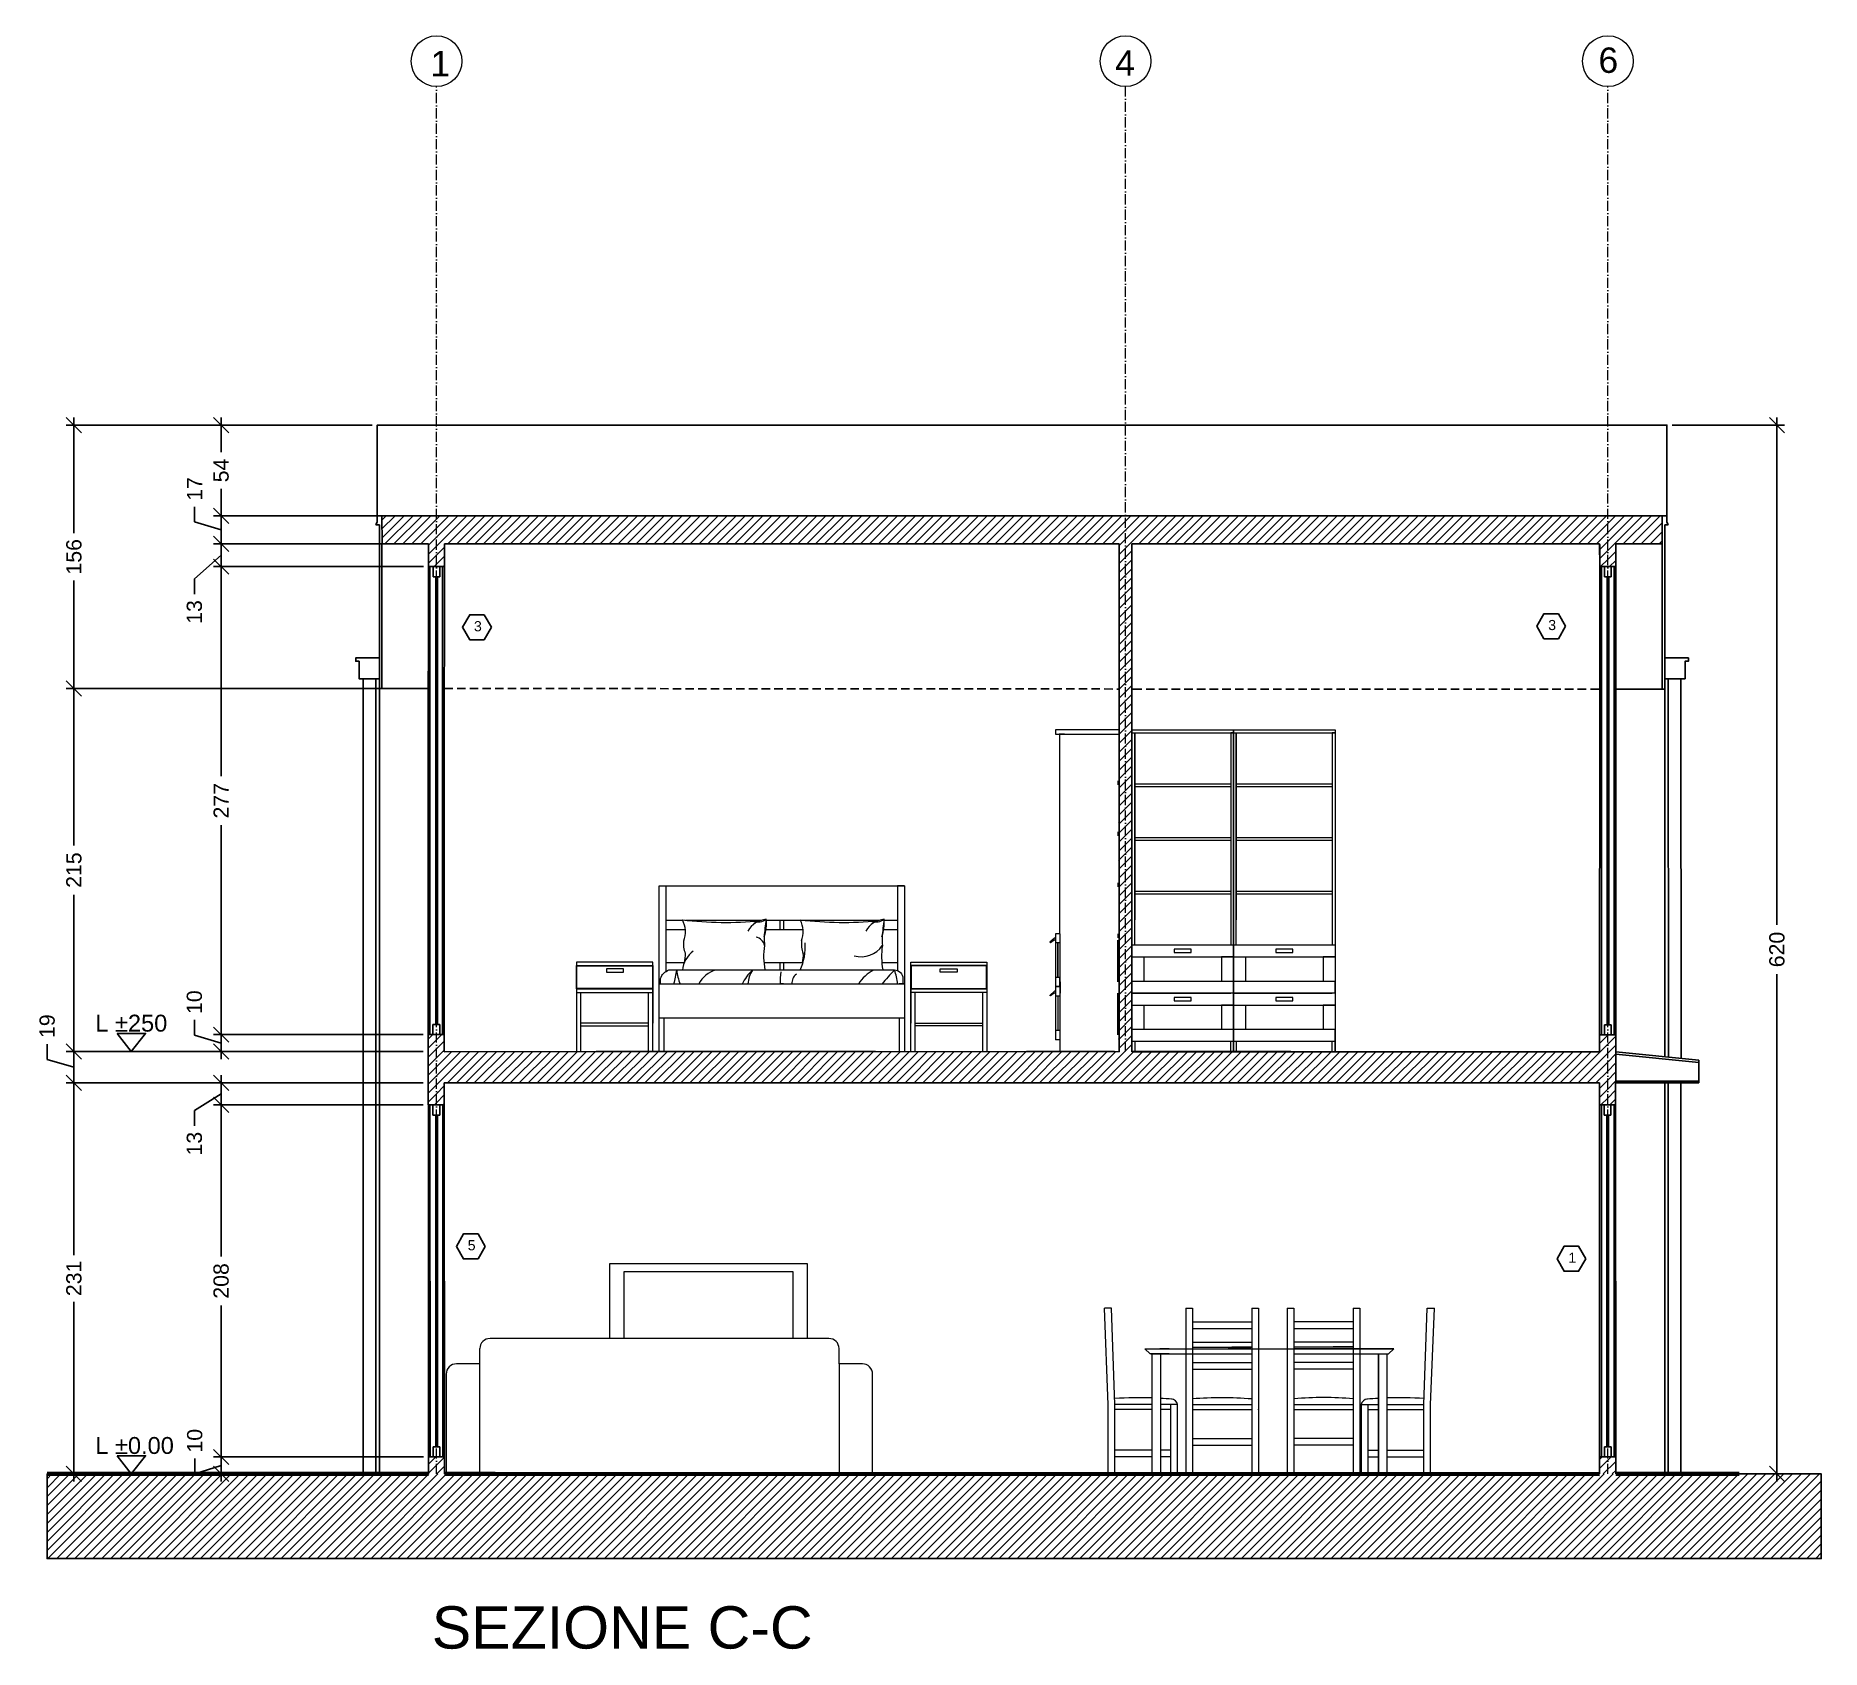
# Model space of a CAD drawing. Header units: millimetres. Extents: x 2830 to 9066, y 9741 to 14619.
# Drawn here: x 7494 to 8549, y 11668 to 12621 of the extents above; entities that cross this region are included whole.
import ezdxf

# ---------------------------------------------------------------- set-up
doc = ezdxf.new("R2010")
doc.units = ezdxf.units.MM
doc.header["$MEASUREMENT"] = 0
doc.linetypes.add('ACAD_ISO10W100', pattern=[18, 12, -3, 0, -3])
doc.linetypes.add('HIDDEN', pattern=[0.375, 0.25, -0.125])
doc.layers.get('DEFPOINTS').update_dxf_attribs({"color": 210})
doc.layers.add('ARREDI', color=8, linetype='Continuous', lineweight=18)
doc.layers.add('CAMPITURE', color=7, linetype='Continuous', lineweight=25)
for name, color, linetype in [('INFISSI', 4, 'Continuous'), ('NUMERAZIONE', 30, 'Continuous'), ('quote nuove', 2, 'Continuous'), ('STRUTTURA', 1, 'Continuous')]:
    doc.layers.add(name, color=color, linetype=linetype)
doc.layers.get('0').off()
doc.styles.add('ARIAL', font='Arial.ttf')
doc.styles.get("Standard").update_dxf_attribs({"font": 'Arial.ttf'})
doc.dimstyles.new('TICK_36', dxfattribs={"dimtxt": 3.6, "dimasz": 3.6, "dimexe": 1.8, "dimexo": 1.2, "dimgap": 1.8, "dimtad": 0, "dimdec": 0, "dimzin": 0, "dimdsep": 46, "dimtxsty": 'ARIAL', "dimblk": 'OBLIQUE', "dimcen": 1.8, "dimdle": 1.8, "dimclrd": 256, "dimclrt": 256, "dimadec": 0, "dimazin": 0, "dimtfac": 1, "dimtdec": 0, "dimtmove": 1, "dimatfit": 3, "dimldrblk": 'OPEN90', "dimfxl": 1, "dimtfill": 1, "dimtolj": 1, "dimtzin": 0, "dimarcsym": 0})
pattern_1 = [(45, (3825.081, 10179.761), (-2.6516504, 2.6516504), [])]

msp = doc.modelspace()

# ---------------------------------------------------------------- texts
at = {"layer": 'NUMERAZIONE'}
for s, p in [('L ±250', (7529.1, 12032.7)), ('L ±0.00', (7529.1, 11783.2))]:
    msp.add_text(s, height=9.99, dxfattribs=at).set_placement(p)
at = {"layer": 'NUMERAZIONE', "ltscale": 0.1, "char_height": 6, "attachment_point": 1}
for s, insert in [('3', (7752.9, 12275.2)), ('3', (8387.8, 12275.9)), ('5', (7749.2, 11909.5)), ('1', (8399.7, 11902.1))]:
    msp.add_mtext_dynamic_manual_height_columns(s, width=0.582, gutter_width=12.5, heights=[0], dxfattribs=dict(at, insert=insert))
at = {"layer": 'quote nuove', "color": 253, "lineweight": 0, "char_height": 15, "attachment_point": 1}
for s, insert in [('1', (7727.2, 12612.1)), ('4', (8131.9, 12612.5)), ('6', (8417.5, 12614.1))]:
    msp.add_mtext_dynamic_manual_height_columns(s, width=15.192, gutter_width=12.5, heights=[0], dxfattribs=dict(at, insert=insert))
at = {"layer": 'STRUTTURA', "ltscale": 0.1, "insert": (7728, 11693.2), "char_height": 25, "attachment_point": 1}
msp.add_mtext_dynamic_manual_height_columns('SEZIONE C-C', width=233.908, gutter_width=12.5, heights=[0], dxfattribs=at)

# ---------------------------------------------------------------- blocks, each defined once
blk = doc.blocks.new('armadio')
at = {"layer": 'ARREDI'}
for p, q in [((4984.6, 1033.7), (5044.6, 1033.7)), ((4984.6, 843.7), (4984.6, 1033.7)), ((4984.6, 1032.1), (5044.6, 1032.1)), ((4986.2, 906.7), (4986.2, 1032.1)), ((4986.2, 1032.1), (4986.2, 921.6)), ((4986.2, 1032.1), (4986.2, 1001.9)), ((5044.6, 1032.1), (5043, 1032.1)), ((5043, 1032.1), (5043, 906.7)), ((5044.6, 1033.7), (5044.6, 843.7)), ((4986.2, 1001.9), (5043, 1001.9)), ((4986.2, 1001.9), (4986.2, 1000.3)), ((4986.2, 1000.3), (5043, 1000.3)), ((4986.2, 970.2), (5043, 970.2)), ((4986.2, 968.6), (5043, 968.6)), ((4986.2, 938.4), (5043, 938.4)), ((4986.2, 936.8), (5043, 936.8)), ((4984.6, 878.2), (4984.6, 906.7)), ((4984.6, 906.7), (5044.6, 906.7)), ((4984.6, 906.7), (4984.6, 899.7)), ((4984.6, 899.7), (5044.6, 899.7)), ((4984.6, 899.7), (4991.6, 899.7)), ((4991.6, 899.7), (4991.6, 885.2)), ((5009.6, 904.2), (5009.6, 902.2)), ((5019.6, 904.2), (5009.6, 904.2)), ((5009.6, 902.2), (5019.6, 902.2)), ((5019.6, 902.2), (5019.6, 904.2)), ((5044.6, 899.7), (5037.6, 899.7)), ((5037.6, 899.7), (5037.6, 885.2)), ((5044.6, 906.7), (5044.6, 878.2)), ((5044.6, 885.2), (4984.6, 885.2)), ((4984.6, 849.7), (4984.6, 878.2)), ((4984.6, 878.2), (5043, 878.2)), ((4984.6, 878.2), (4984.6, 871.2)), ((5044.6, 878.2), (4984.6, 878.2)), ((5044.6, 878.2), (5044.6, 885.2)), ((5044.6, 878.2), (5044.6, 849.7)), ((4984.6, 871.2), (5044.6, 871.2)), ((4984.6, 871.2), (4991.6, 871.2)), ((4991.6, 871.2), (4991.6, 856.7)), ((5009.6, 875.7), (5009.6, 873.7)), ((5019.6, 875.7), (5009.6, 875.7)), ((5009.6, 873.7), (5019.6, 873.7)), ((5019.6, 873.7), (5019.6, 875.7)), ((5044.6, 871.2), (5037.6, 871.2)), ((5037.6, 871.2), (5037.6, 856.7)), ((5044.6, 856.7), (4984.6, 856.7)), ((5044.6, 849.7), (5044.6, 856.7)), ((5044.6, 849.7), (4984.6, 849.7)), ((4986.2, 849.7), (4986.2, 843.7)), ((5043, 843.7), (5043, 849.7)), ((5044.6, 843.7), (5044.6, 849.7)), ((5044.6, 843.7), (5044.6, 848.7)), ((4984.6, 843.7), (4986.2, 843.7)), ((4984.6, 843.7), (5044.6, 843.7)), ((5043, 843.7), (5044.6, 843.7))]:
    blk.add_line(p, q, dxfattribs=at)
blk = doc.blocks.new('_Oblique')
at = {"color": 0, "linetype": 'ByBlock', "lineweight": -2}
blk.add_line((-0.5, -0.5), (0.5, 0.5), dxfattribs=at)
blk = doc.blocks.new('*D146')
at = {"layer": 'DEFPOINTS', "color": 0, "transparency": 16777216}
for p in [(7726, 11781.4), (7603.5, 11771.4), (7726, 11771.4)]:
    blk.add_point(p, dxfattribs=at)
at = {"layer": 'quote nuove', "lineweight": -2, "transparency": 16777216}
for p, q in [((7587.9, 11771.5), (7587.9, 11780.5)), ((7603.5, 11785.9), (7603.5, 11766.9)), ((7603.5, 11776.4), (7587.9, 11771.5))]:
    blk.add_line(p, q, dxfattribs=at)
at = {"layer": 'quote nuove', "color": 0, "lineweight": -2, "transparency": 16777216}
for p, q in [((7723, 11781.4), (7599, 11781.4)), ((7723, 11771.4), (7599, 11771.4))]:
    blk.add_line(p, q, dxfattribs=at)
at = {"layer": 'quote nuove', "lineweight": -2, "transparency": 16777216, "xscale": 9, "yscale": 9, "zscale": 9, "rotation": 270}
blk.add_blockref('_Oblique', (7603.5, 11771.4), dxfattribs=at)
at = {"layer": 'quote nuove', "transparency": 16777216, "insert": (7587.9, 11791), "char_height": 9, "attachment_point": 5, "rotation": 90, "style": 'ARIAL', "bg_fill": 3, "box_fill_scale": 1.25, "bg_fill_color": 256, "bg_fill_true_color": 13158600, "bg_fill_transparency": 0}
blk.add_mtext('\\A1;10', dxfattribs=at)
at = {"layer": 'quote nuove', "lineweight": -2, "transparency": 16777216, "xscale": 9, "yscale": 9, "zscale": 9, "rotation": 90}
blk.add_blockref('_Oblique', (7603.5, 11781.4), dxfattribs=at)
blk = doc.blocks.new('_Open90')
at = {"color": 0, "linetype": 'ByBlock', "lineweight": -2}
for p, q in [((0, 0), (-1, 0)), ((-0.5, 0.5), (0, 0)), ((0, 0), (-0.5, -0.5))]:
    blk.add_line(p, q, dxfattribs=at)
blk = doc.blocks.new('*D147')
at = {"layer": 'DEFPOINTS', "color": 0, "transparency": 16777216}
for p in [(7603.5, 11989.4), (7725.9, 11989.4), (7726, 11781.4)]:
    blk.add_point(p, dxfattribs=at)
at = {"layer": 'quote nuove', "color": 0, "lineweight": -2, "transparency": 16777216}
for p, q in [((7722.9, 11989.4), (7599, 11989.4)), ((7723, 11781.4), (7599, 11781.4))]:
    blk.add_line(p, q, dxfattribs=at)
at = {"layer": 'quote nuove', "lineweight": -2, "transparency": 16777216}
for p, q in [((7603.5, 11993.9), (7603.5, 11899.9)), ((7603.5, 11776.9), (7603.5, 11870.8))]:
    blk.add_line(p, q, dxfattribs=at)
at = {"layer": 'quote nuove', "lineweight": -2, "transparency": 16777216, "xscale": 9, "yscale": 9, "zscale": 9}
for p, rotation in [((7603.5, 11989.4), 90), ((7603.5, 11781.4), 270)]:
    blk.add_blockref('_Oblique', p, dxfattribs=dict(at, rotation=rotation))
at = {"layer": 'quote nuove', "transparency": 16777216, "insert": (7603.5, 11885.4), "char_height": 9, "attachment_point": 5, "rotation": 90, "style": 'ARIAL', "bg_fill": 3, "box_fill_scale": 1.25, "bg_fill_color": 256, "bg_fill_true_color": 13158600, "bg_fill_transparency": 0}
blk.add_mtext('\\A1;208', dxfattribs=at)
blk = doc.blocks.new('*D148')
at = {"layer": 'DEFPOINTS', "color": 0, "transparency": 16777216}
for p in [(7603.5, 12002.4), (7725.9, 12002.4), (7725.9, 11989.4)]:
    blk.add_point(p, dxfattribs=at)
at = {"layer": 'quote nuove', "color": 0, "lineweight": -2, "transparency": 16777216}
for p, q in [((7722.9, 12002.4), (7599, 12002.4)), ((7722.9, 11989.4), (7599, 11989.4))]:
    blk.add_line(p, q, dxfattribs=at)
at = {"layer": 'quote nuove', "lineweight": -2, "transparency": 16777216}
for p, q in [((7603.5, 11984.9), (7603.5, 12006.9)), ((7603.5, 11995.9), (7587.7, 11986)), ((7587.7, 11986), (7587.7, 11977))]:
    blk.add_line(p, q, dxfattribs=at)
at = {"layer": 'quote nuove', "lineweight": -2, "transparency": 16777216, "xscale": 9, "yscale": 9, "zscale": 9}
for p, rotation in [((7603.5, 12002.4), 90), ((7603.5, 11989.4), 270)]:
    blk.add_blockref('_Oblique', p, dxfattribs=dict(at, rotation=rotation))
at = {"layer": 'quote nuove', "transparency": 16777216, "insert": (7587.7, 11966.5), "char_height": 9, "attachment_point": 5, "rotation": 90, "style": 'ARIAL', "bg_fill": 3, "box_fill_scale": 1.25, "bg_fill_color": 256, "bg_fill_true_color": 13158600, "bg_fill_transparency": 0}
blk.add_mtext('\\A1;13', dxfattribs=at)
blk = doc.blocks.new('*D149')
at = {"layer": 'DEFPOINTS', "color": 0, "transparency": 16777216}
for p in [(7603.5, 12030.9), (7725.9, 12030.9), (7725.9, 12020.9)]:
    blk.add_point(p, dxfattribs=at)
at = {"layer": 'quote nuove', "lineweight": -2, "transparency": 16777216}
for p, q in [((7587.7, 12030.6), (7587.7, 12039.6)), ((7603.5, 12025.9), (7587.7, 12030.6)), ((7603.5, 12016.4), (7603.5, 12035.4))]:
    blk.add_line(p, q, dxfattribs=at)
at = {"layer": 'quote nuove', "color": 0, "lineweight": -2, "transparency": 16777216}
for p, q in [((7722.9, 12030.9), (7599, 12030.9)), ((7722.9, 12020.9), (7599, 12020.9))]:
    blk.add_line(p, q, dxfattribs=at)
at = {"layer": 'quote nuove', "lineweight": -2, "transparency": 16777216, "xscale": 9, "yscale": 9, "zscale": 9}
for p, rotation in [((7603.5, 12030.9), 90), ((7603.5, 12020.9), 270)]:
    blk.add_blockref('_Oblique', p, dxfattribs=dict(at, rotation=rotation))
at = {"layer": 'quote nuove', "transparency": 16777216, "insert": (7587.7, 12050.1), "char_height": 9, "attachment_point": 5, "rotation": 90, "style": 'ARIAL', "bg_fill": 3, "box_fill_scale": 1.25, "bg_fill_color": 256, "bg_fill_true_color": 13158600, "bg_fill_transparency": 0}
blk.add_mtext('\\A1;10', dxfattribs=at)
blk = doc.blocks.new('*D150')
at = {"layer": 'DEFPOINTS', "color": 0, "transparency": 16777216}
for p in [(7516.5, 12002.4), (7725.9, 12002.4), (7726, 11771.4)]:
    blk.add_point(p, dxfattribs=at)
at = {"layer": 'quote nuove', "color": 0, "lineweight": -2, "transparency": 16777216}
for p, q in [((7722.9, 12002.4), (7512, 12002.4)), ((7723, 11771.4), (7512, 11771.4))]:
    blk.add_line(p, q, dxfattribs=at)
at = {"layer": 'quote nuove', "lineweight": -2, "transparency": 16777216}
for p, q in [((7516.5, 12006.9), (7516.5, 11900.6)), ((7516.5, 11766.9), (7516.5, 11873.1))]:
    blk.add_line(p, q, dxfattribs=at)
at = {"layer": 'quote nuove', "lineweight": -2, "transparency": 16777216, "xscale": 9, "yscale": 9, "zscale": 9}
for p, rotation in [((7516.5, 12002.4), 90), ((7516.5, 11771.4), 270)]:
    blk.add_blockref('_Oblique', p, dxfattribs=dict(at, rotation=rotation))
at = {"layer": 'quote nuove', "transparency": 16777216, "insert": (7516.5, 11886.9), "char_height": 9, "attachment_point": 5, "rotation": 90, "style": 'ARIAL', "bg_fill": 3, "box_fill_scale": 1.25, "bg_fill_color": 256, "bg_fill_true_color": 13158600, "bg_fill_transparency": 0}
blk.add_mtext('\\A1;231', dxfattribs=at)
blk = doc.blocks.new('*D151')
at = {"layer": 'DEFPOINTS', "color": 0, "transparency": 16777216}
for p in [(7516.5, 12020.9), (7725.9, 12020.9), (7725.9, 12002.4)]:
    blk.add_point(p, dxfattribs=at)
at = {"layer": 'quote nuove', "lineweight": -2, "transparency": 16777216}
for p, q in [((7500.7, 12016.3), (7500.7, 12025.3)), ((7516.5, 11997.9), (7516.5, 12025.4)), ((7516.5, 12011.6), (7500.7, 12016.3))]:
    blk.add_line(p, q, dxfattribs=at)
at = {"layer": 'quote nuove', "color": 0, "lineweight": -2, "transparency": 16777216}
for p, q in [((7722.9, 12020.9), (7512, 12020.9)), ((7722.9, 12002.4), (7512, 12002.4))]:
    blk.add_line(p, q, dxfattribs=at)
at = {"layer": 'quote nuove', "lineweight": -2, "transparency": 16777216, "xscale": 9, "yscale": 9, "zscale": 9, "rotation": 270}
blk.add_blockref('_Oblique', (7516.5, 12002.4), dxfattribs=at)
at = {"layer": 'quote nuove', "transparency": 16777216, "insert": (7500.7, 12035.9), "char_height": 9, "attachment_point": 5, "rotation": 90, "style": 'ARIAL', "bg_fill": 3, "box_fill_scale": 1.25, "bg_fill_color": 256, "bg_fill_true_color": 13158600, "bg_fill_transparency": 0}
blk.add_mtext('\\A1;19', dxfattribs=at)
at = {"layer": 'quote nuove', "lineweight": -2, "transparency": 16777216, "xscale": 9, "yscale": 9, "zscale": 9, "rotation": 90}
blk.add_blockref('_Oblique', (7516.5, 12020.9), dxfattribs=at)
blk = doc.blocks.new('*D152')
at = {"layer": 'DEFPOINTS', "color": 0, "transparency": 16777216}
for p in [(7726, 12307.4), (7603.5, 12030.9), (7725.9, 12030.9)]:
    blk.add_point(p, dxfattribs=at)
at = {"layer": 'quote nuove', "color": 0, "lineweight": -2, "transparency": 16777216}
for p, q in [((7723, 12307.4), (7599, 12307.4)), ((7722.9, 12030.9), (7599, 12030.9))]:
    blk.add_line(p, q, dxfattribs=at)
at = {"layer": 'quote nuove', "lineweight": -2, "transparency": 16777216}
for p, q in [((7603.5, 12311.9), (7603.5, 12183.7)), ((7603.5, 12026.4), (7603.5, 12154.6))]:
    blk.add_line(p, q, dxfattribs=at)
at = {"layer": 'quote nuove', "lineweight": -2, "transparency": 16777216, "xscale": 9, "yscale": 9, "zscale": 9}
for p, rotation in [((7603.5, 12307.4), 90), ((7603.5, 12030.9), 270)]:
    blk.add_blockref('_Oblique', p, dxfattribs=dict(at, rotation=rotation))
at = {"layer": 'quote nuove', "transparency": 16777216, "insert": (7603.5, 12169.1), "char_height": 9, "attachment_point": 5, "rotation": 90, "style": 'ARIAL', "bg_fill": 3, "box_fill_scale": 1.25, "bg_fill_color": 256, "bg_fill_true_color": 13158600, "bg_fill_transparency": 0}
blk.add_mtext('\\A1;277', dxfattribs=at)
blk = doc.blocks.new('*D153')
at = {"layer": 'DEFPOINTS', "color": 0, "transparency": 16777216}
for p in [(7726, 12320.8), (7603.5, 12307.4), (7726, 12307.4)]:
    blk.add_point(p, dxfattribs=at)
at = {"layer": 'quote nuove', "color": 0, "lineweight": -2, "transparency": 16777216}
for p, q in [((7723, 12320.8), (7599, 12320.8)), ((7723, 12307.4), (7599, 12307.4))]:
    blk.add_line(p, q, dxfattribs=at)
at = {"layer": 'quote nuove', "lineweight": -2, "transparency": 16777216}
for p, q in [((7603.5, 12325.3), (7603.5, 12302.9)), ((7603.5, 12314.1), (7587.7, 12300.2)), ((7587.7, 12300.2), (7587.7, 12291.2))]:
    blk.add_line(p, q, dxfattribs=at)
at = {"layer": 'quote nuove', "lineweight": -2, "transparency": 16777216, "xscale": 9, "yscale": 9, "zscale": 9}
for p, rotation in [((7603.5, 12320.8), 90), ((7603.5, 12307.4), 270)]:
    blk.add_blockref('_Oblique', p, dxfattribs=dict(at, rotation=rotation))
at = {"layer": 'quote nuove', "transparency": 16777216, "insert": (7587.7, 12280.6), "char_height": 9, "attachment_point": 5, "rotation": 90, "style": 'ARIAL', "bg_fill": 3, "box_fill_scale": 1.25, "bg_fill_color": 256, "bg_fill_true_color": 13158600, "bg_fill_transparency": 0}
blk.add_mtext('\\A1;13', dxfattribs=at)
blk = doc.blocks.new('*D154')
at = {"layer": 'DEFPOINTS', "color": 0, "transparency": 16777216}
for p in [(7516.5, 12235.4), (7725.9, 12235.4), (7725.9, 12020.9)]:
    blk.add_point(p, dxfattribs=at)
at = {"layer": 'quote nuove', "color": 0, "lineweight": -2, "transparency": 16777216}
for p, q in [((7722.9, 12235.4), (7512, 12235.4)), ((7722.9, 12020.9), (7512, 12020.9))]:
    blk.add_line(p, q, dxfattribs=at)
at = {"layer": 'quote nuove', "lineweight": -2, "transparency": 16777216}
for p, q in [((7516.5, 12239.9), (7516.5, 12142.7)), ((7516.5, 12016.4), (7516.5, 12113.6))]:
    blk.add_line(p, q, dxfattribs=at)
at = {"layer": 'quote nuove', "lineweight": -2, "transparency": 16777216, "xscale": 9, "yscale": 9, "zscale": 9}
for p, rotation in [((7516.5, 12235.4), 90), ((7516.5, 12020.9), 270)]:
    blk.add_blockref('_Oblique', p, dxfattribs=dict(at, rotation=rotation))
at = {"layer": 'quote nuove', "transparency": 16777216, "insert": (7516.5, 12128.1), "char_height": 9, "attachment_point": 5, "rotation": 90, "style": 'ARIAL', "bg_fill": 3, "box_fill_scale": 1.25, "bg_fill_color": 256, "bg_fill_true_color": 13158600, "bg_fill_transparency": 0}
blk.add_mtext('\\A1;215', dxfattribs=at)
blk = doc.blocks.new('*D155')
at = {"layer": 'DEFPOINTS', "color": 0, "transparency": 16777216}
for p in [(7695.8, 12391), (7516.5, 12235.4), (7695.8, 12235.4)]:
    blk.add_point(p, dxfattribs=at)
at = {"layer": 'quote nuove', "color": 0, "lineweight": -2, "transparency": 16777216}
for p, q in [((7692.8, 12391), (7512, 12391)), ((7692.8, 12235.4), (7512, 12235.4))]:
    blk.add_line(p, q, dxfattribs=at)
at = {"layer": 'quote nuove', "lineweight": -2, "transparency": 16777216}
for p, q in [((7516.5, 12395.5), (7516.5, 12327.2)), ((7516.5, 12230.9), (7516.5, 12299.2))]:
    blk.add_line(p, q, dxfattribs=at)
at = {"layer": 'quote nuove', "lineweight": -2, "transparency": 16777216, "xscale": 9, "yscale": 9, "zscale": 9}
for p, rotation in [((7516.5, 12391), 90), ((7516.5, 12235.4), 270)]:
    blk.add_blockref('_Oblique', p, dxfattribs=dict(at, rotation=rotation))
at = {"layer": 'quote nuove', "transparency": 16777216, "insert": (7516.5, 12313.2), "char_height": 9, "attachment_point": 5, "rotation": 90, "style": 'ARIAL', "bg_fill": 3, "box_fill_scale": 1.25, "bg_fill_color": 256, "bg_fill_true_color": 13158600, "bg_fill_transparency": 0}
blk.add_mtext('\\A1;156', dxfattribs=at)
blk = doc.blocks.new('*D156')
at = {"layer": 'DEFPOINTS', "color": 0, "transparency": 16777216}
for p in [(7698.5, 12337.4), (7603.5, 12320.8), (7698.5, 12320.8)]:
    blk.add_point(p, dxfattribs=at)
at = {"layer": 'quote nuove', "lineweight": -2, "transparency": 16777216}
for p, q in [((7587.8, 12333.8), (7587.8, 12342.8)), ((7603.5, 12341.9), (7603.5, 12316.3)), ((7603.5, 12329.1), (7587.8, 12333.8))]:
    blk.add_line(p, q, dxfattribs=at)
at = {"layer": 'quote nuove', "color": 0, "lineweight": -2, "transparency": 16777216}
for p, q in [((7695.5, 12337.4), (7599, 12337.4)), ((7695.5, 12320.8), (7599, 12320.8))]:
    blk.add_line(p, q, dxfattribs=at)
at = {"layer": 'quote nuove', "lineweight": -2, "transparency": 16777216, "xscale": 9, "yscale": 9, "zscale": 9, "rotation": 270}
blk.add_blockref('_Oblique', (7603.5, 12320.8), dxfattribs=at)
at = {"layer": 'quote nuove', "transparency": 16777216, "insert": (7587.8, 12353.3), "char_height": 9, "attachment_point": 5, "rotation": 90, "style": 'ARIAL', "bg_fill": 3, "box_fill_scale": 1.25, "bg_fill_color": 256, "bg_fill_true_color": 13158600, "bg_fill_transparency": 0}
blk.add_mtext('\\A1;17', dxfattribs=at)
at = {"layer": 'quote nuove', "lineweight": -2, "transparency": 16777216, "xscale": 9, "yscale": 9, "zscale": 9, "rotation": 90}
blk.add_blockref('_Oblique', (7603.5, 12337.4), dxfattribs=at)
blk = doc.blocks.new('*D157')
at = {"layer": 'DEFPOINTS', "color": 0, "transparency": 16777216}
for p in [(7695.8, 12391), (7603.5, 12337.4), (7695.8, 12337.4)]:
    blk.add_point(p, dxfattribs=at)
at = {"layer": 'quote nuove', "color": 0, "lineweight": -2, "transparency": 16777216}
for p, q in [((7692.8, 12391), (7599, 12391)), ((7692.8, 12337.4), (7599, 12337.4))]:
    blk.add_line(p, q, dxfattribs=at)
at = {"layer": 'quote nuove', "lineweight": -2, "transparency": 16777216}
for p, q in [((7603.5, 12395.5), (7603.5, 12375.1)), ((7603.5, 12332.9), (7603.5, 12353.3))]:
    blk.add_line(p, q, dxfattribs=at)
at = {"layer": 'quote nuove', "lineweight": -2, "transparency": 16777216, "xscale": 9, "yscale": 9, "zscale": 9}
for p, rotation in [((7603.5, 12391), 90), ((7603.5, 12337.4), 270)]:
    blk.add_blockref('_Oblique', p, dxfattribs=dict(at, rotation=rotation))
at = {"layer": 'quote nuove', "transparency": 16777216, "insert": (7603.5, 12364.2), "char_height": 9, "attachment_point": 5, "rotation": 90, "style": 'ARIAL', "bg_fill": 3, "box_fill_scale": 1.25, "bg_fill_color": 256, "bg_fill_true_color": 13158600, "bg_fill_transparency": 0}
blk.add_mtext('\\A1;54', dxfattribs=at)
blk = doc.blocks.new('*D57')
at = {"layer": 'DEFPOINTS', "color": 0, "transparency": 16777216}
for p in [(8458, 12391), (8458, 11771.4), (8523, 11771.4)]:
    blk.add_point(p, dxfattribs=at)
at = {"layer": 'quote nuove', "color": 0, "lineweight": -2, "transparency": 16777216}
for p, q in [((8461, 12391), (8527.5, 12391)), ((8461, 11771.4), (8527.5, 11771.4))]:
    blk.add_line(p, q, dxfattribs=at)
at = {"layer": 'quote nuove', "lineweight": -2, "transparency": 16777216}
for p, q in [((8523, 12395.5), (8523, 12095.7)), ((8523, 11766.9), (8523, 12066.7))]:
    blk.add_line(p, q, dxfattribs=at)
at = {"layer": 'quote nuove', "lineweight": -2, "transparency": 16777216, "xscale": 9, "yscale": 9, "zscale": 9}
for p, rotation in [((8523, 12391), 90), ((8523, 11771.4), 270)]:
    blk.add_blockref('_Oblique', p, dxfattribs=dict(at, rotation=rotation))
at = {"layer": 'quote nuove', "transparency": 16777216, "insert": (8523, 12081.2), "char_height": 9, "attachment_point": 5, "rotation": 90, "style": 'ARIAL', "bg_fill": 3, "box_fill_scale": 1.25, "bg_fill_color": 256, "bg_fill_true_color": 13158600, "bg_fill_transparency": 0}
blk.add_mtext('\\A1;620', dxfattribs=at)

# ---------------------------------------------------------------- hatches: boundary and pattern name
at = {"layer": 'ARREDI'}
h = msp.add_hatch(dxfattribs=at)
h.set_pattern_fill('ANSI31', color=256, scale=0.2, angle=90)
h.set_pattern_definition([(135, (8363.6867, 12442.6206), (-0.4490128, -0.4490128), [])])
h.paths.add_polyline_path([(8134, 12209.7), (8134.2, 12209.7), (8134.2, 12028.3), (8134, 12028.3)])
at = {"layer": 'CAMPITURE'}
h = msp.add_hatch(dxfattribs=at)
h.set_pattern_fill('ANSI31', color=0, scale=30)
h.set_pattern_definition(pattern_1)
h.paths.add_polyline_path([(8423, 12030.8), (8421, 12030.8), (8418.2, 12030.8), (8418.2, 12020.9), (8418.2, 12020.8), (8142.7, 12020.8), (8142.7, 12020.9), (8141.7, 12020.9), (8141.7, 12320.8), (8418.3, 12320.8), (8418.3, 12307.4), (8423, 12307.4), (8423, 12337.4), (7730.8, 12337.4), (7730.8, 12307.4), (7735.5, 12307.4), (7735.5, 12320.8), (8014.6, 12320.8), (8134.2, 12320.8), (8134.2, 12020.8), (8077.1, 12020.9), (7735.4, 12020.8), (7735.4, 12030.9), (7730.8, 12030.9), (7730.8, 11989.4), (7735.4, 11989.4), (7735.4, 12002.4), (8418.1, 12002.4), (8418.1, 11989.4), (8423, 11989.4)])
h = msp.add_hatch(dxfattribs=at)
h.set_pattern_fill('ANSI31', color=256, scale=30)
h.set_pattern_definition([(45, (2407.2034, 8409.8992), (-2.6516504, 2.6516504), [])])
h.paths.add_polyline_path([(8423, 11781.4), (8421, 11781.4), (8418.2, 11781.4), (8418.2, 11771.4), (8423, 11771.4)])
h.paths.add_polyline_path([(8427.7, 11781.4), (8423, 11781.4), (8423, 11771.4), (8427.7, 11771.4)])
h.paths.add_polyline_path([(7730.8, 11781.4), (7728.8, 11781.4), (7726, 11781.4), (7726, 11771.4), (7730.8, 11771.4)])
h.paths.add_polyline_path([(7735.5, 11781.4), (7730.8, 11781.4), (7730.8, 11771.4), (7735.5, 11771.4)])
h = msp.add_hatch(dxfattribs=at)
h.set_pattern_fill('ANSI31', color=256, scale=30)
h.set_pattern_definition([(45, (4633.1956, 9972.4317), (-2.6516504, 2.6516504), [])])
h.paths.add_polyline_path([(7500.6, 11771.4), (7500.6, 11721.4), (8549.2, 11721.4), (8549.2, 11771.4)])
at = {"layer": 'INFISSI'}
h = msp.add_hatch(color=256, dxfattribs=at)
h.dxf.hatch_style = 1
h.paths.add_polyline_path([(7731.4, 12301.4), (7730.8, 12301.4), (7730.8, 12036.9), (7731.4, 12036.9)])
h.paths.add_polyline_path([(7730.8, 12301.4), (7730.4, 12301.4), (7730.4, 12036.9), (7730.8, 12036.9)])
h = msp.add_hatch(color=4, dxfattribs=at)
h.dxf.hatch_style = 1
h.paths.add_polyline_path([(8423.7, 12301.4), (8422.7, 12301.4), (8422.7, 12036.8), (8423.7, 12036.8)])
h = msp.add_hatch(color=4, dxfattribs=at)
h.dxf.hatch_style = 1
h.paths.add_polyline_path([(7731.3, 11983.4), (7730.3, 11983.4), (7730.3, 11787.4), (7731.3, 11787.4)])
h = msp.add_hatch(color=4, dxfattribs=at)
h.dxf.hatch_style = 1
h.paths.add_polyline_path([(8423.5, 11983.4), (8422.5, 11983.4), (8422.5, 11787.4), (8423.5, 11787.4)])
at = {"layer": 'STRUTTURA'}
h = msp.add_hatch(dxfattribs=at)
h.set_pattern_fill('ANSI31', color=0, scale=30)
h.set_pattern_definition(pattern_1)
h.paths.add_polyline_path([(7730.8, 12030.9), (7725.9, 12030.9), (7725.9, 12019.4), (7725.9, 12003.4), (7725.9, 11989.4), (7730.8, 11989.4)])
h.paths.add_polyline_path([(8138, 12320.8), (8134.2, 12320.8), (8134.2, 12020.8), (8138, 12020.8)])
h.paths.add_polyline_path([(8141.7, 12320.8), (8138, 12320.8), (8138, 12020.8), (8141.7, 12020.8)])
h.paths.add_polyline_path([(8423, 12337.4), (8138, 12337.4), (8138, 12320.8), (8141.7, 12320.8), (8418.3, 12320.8), (8418.3, 12307.4), (8423, 12307.4)])
h.paths.add_polyline_path([(8138, 12337.4), (7730.8, 12337.4), (7730.8, 12307.4), (7735.5, 12307.4), (7735.5, 12320.8), (8014.6, 12320.8), (8134.2, 12320.8), (8138, 12320.8)])
h.paths.add_polyline_path([(7730.8, 12337.4), (7698.5, 12337.4), (7698.6, 12320.8), (7726.1, 12320.8), (7726, 12307.4), (7730.8, 12307.4)])
h = msp.add_hatch(dxfattribs=at)
h.set_pattern_fill('ANSI31', color=0, scale=30)
h.set_pattern_definition(pattern_1)
h.paths.add_polyline_path([(8427.8, 12337.4), (8423, 12337.4), (8423, 12307.4), (8427.8, 12307.4), (8427.8, 12307.4), (8427.7, 12320.8), (8427.8, 12320.8)])
h = msp.add_hatch(dxfattribs=at)
h.set_pattern_fill('ANSI31', color=0, scale=30)
h.set_pattern_definition(pattern_1)
h.paths.add_polyline_path([(8455.2, 12337.4), (8427.7, 12337.4), (8427.7, 12320.8), (8455.2, 12320.8)])
h = msp.add_hatch(dxfattribs=at)
h.set_pattern_fill('ANSI31', color=0, scale=30)
h.set_pattern_definition(pattern_1)
h.paths.add_polyline_path([(8427.7, 12030.8), (8423, 12030.8), (8423, 11989.4), (8424.9, 11989.4), (8427.6, 11989.4), (8427.6, 12002.4)])

# ---------------------------------------------------------------- linework, layer by layer
at = {"layer": 'ARREDI'}
for p, q in [((8096.7, 12210.9), (8096.7, 12208.5)), ((8134.2, 12210.9), (8096.8, 12210.9)), ((8096.7, 12208.5), (8134, 12208.5)), ((8098.7, 12208.5), (8101.9, 12208.5)), ((8098.7, 12208.5), (8099.2, 12208.5)), ((8101.9, 12208.5), (8098.7, 12208.5)), ((8099.2, 12090.5), (8099.2, 12208.5)), ((8134, 12209.7), (8134.2, 12209.7)), ((8134, 12209.7), (8134, 12028.3)), ((8133.4, 12180.8), (8133.4, 12178.4)), ((8133.4, 12150.7), (8133.4, 12148.3)), ((7862.3, 12020.8), (7862.3, 12118.9)), ((7862.3, 12118.9), (8007.3, 12118.9)), ((7862.3, 12118.9), (7866.3, 12118.9)), ((7866.3, 12118.9), (7866.3, 12068.2)), ((8004.3, 12118.9), (8003.3, 12118.9)), ((8003.3, 12118.9), (8003.3, 12068.7)), ((8007.3, 12118.9), (8004.3, 12118.9)), ((8007.3, 12118.9), (8007.3, 12060.9)), ((8133.4, 12120.6), (8133.4, 12118.2)), ((7866.3, 12098.5), (7876.2, 12098.5)), ((7877.9, 12098.5), (7922.8, 12098.5)), ((7925.7, 12098.5), (7992.5, 12098.5)), ((7933.8, 12092.9), (7933.8, 12098.5)), ((7933.8, 12098.5), (7935.8, 12098.5)), ((7935.8, 12098.5), (7935.8, 12092.9)), ((7995.3, 12098.5), (8003.3, 12098.5)), ((8003.3, 12102.4), (8003.3, 12098.1)), ((7877.8, 12092.9), (7866.3, 12092.9)), ((7947.5, 12092.9), (7925.5, 12092.9)), ((8003.3, 12092.9), (7995.1, 12092.9)), ((8096, 12088), (8093.2, 12085.5)), ((8094.1, 12086.3), (8094.1, 12086.3)), ((8094.1, 12086.3), (8094.1, 12086.3)), ((8099.1, 12090.5), (8096.7, 12090.5)), ((8096.7, 12090.5), (8096.7, 12059.3)), ((8099.1, 12085.1), (8096.7, 12085.1)), ((8098.7, 12085.1), (8097.1, 12085.1)), ((8097.9, 12064.7), (8097.9, 12085.1)), ((8097.9, 12085.1), (8097.9, 12064.7)), ((8099.1, 12090.5), (8099.1, 12063.4)), ((8099.1, 12090.5), (8099.1, 12062.6)), ((8099.2, 12090.5), (8099.2, 12088.1)), ((8099.2, 12088.1), (8099.2, 12086.8)), ((8133.2, 12086.8), (8133.2, 12062.1)), ((8133.2, 12086.8), (8133.2, 12062.1)), ((8133.4, 12090.5), (8133.4, 12088.1)), ((7858.6, 12073.8), (7813.6, 12073.8)), ((7813.6, 12073.8), (7813.6, 12020.8)), ((7813.6, 12073.8), (7813.6, 12071.8)), ((7858.6, 12073.8), (7813.6, 12073.8)), ((7813.6, 12073.8), (7813.6, 12071.8)), ((7858.6, 12020.8), (7858.6, 12073.8)), ((7866.3, 12073.5), (7877.3, 12073.5)), ((7924.3, 12073.5), (7947.4, 12073.5)), ((7933.8, 12069.1), (7933.8, 12073.5)), ((7934.8, 12073.5), (7935.8, 12073.5)), ((7935.8, 12073.5), (7935.8, 12069.1)), ((7993.9, 12073.5), (8003.3, 12073.5)), ((8011.1, 12020.8), (8011.1, 12073.8)), ((8011.1, 12073.8), (8056.1, 12073.8)), ((8056.1, 12073.8), (8056.1, 12020.8)), ((8056.1, 12073.8), (8056.1, 12071.8)), ((7813.6, 12071.8), (7858.6, 12071.8)), ((7813.6, 12071.8), (7858.6, 12071.8)), ((7841.3, 12069.8), (7831.3, 12069.8)), ((7831.3, 12069.8), (7831.3, 12067.8)), ((7841.3, 12069.8), (7831.3, 12069.8)), ((7831.3, 12069.8), (7831.3, 12067.8)), ((7831.3, 12067.8), (7841.3, 12067.8)), ((7831.3, 12067.8), (7841.3, 12067.8)), ((7841.3, 12067.8), (7841.3, 12069.8)), ((7841.3, 12067.8), (7841.3, 12069.8)), ((8056.1, 12071.8), (8011.1, 12071.8)), ((8028.4, 12069.8), (8038.4, 12069.8)), ((8028.4, 12067.8), (8028.4, 12069.8)), ((8038.4, 12067.8), (8028.4, 12067.8)), ((8038.4, 12069.8), (8038.4, 12067.8)), ((8099.1, 12064.7), (8096.7, 12064.7)), ((8098.7, 12064.7), (8097.1, 12064.7)), ((8099.1, 12062.5), (8099.1, 12062.1)), ((8099.3, 12062.1), (8099.3, 12055.4)), ((7813.6, 12057.9), (7858.6, 12057.9)), ((7813.6, 12057.9), (7813.6, 12055.9)), ((7813.6, 12055.9), (7858.6, 12055.9)), ((7816.1, 12020.8), (7816.1, 12055.9)), ((7856.1, 12020.8), (7856.1, 12055.9)), ((7858.6, 12057.9), (7858.6, 12037.6)), ((7862.3, 12020.8), (7862.3, 12060.9)), ((7862.3, 12060.9), (8007.3, 12060.9)), ((7865.3, 12060.9), (8007.3, 12060.9)), ((7935.8, 12060.9), (7933.8, 12060.9)), ((8007.3, 12060.9), (8004.3, 12060.9)), ((8007.3, 12060.9), (8007.3, 12020.8)), ((8056.1, 12057.9), (8011.1, 12057.9)), ((8011.1, 12057.9), (8011.1, 12037.6)), ((8056.1, 12055.9), (8011.1, 12055.9)), ((8013.6, 12020.8), (8013.6, 12055.9)), ((8053.6, 12020.8), (8053.6, 12055.9)), ((8056.1, 12057.9), (8056.1, 12055.9)), ((8096, 12056.6), (8093.2, 12054.1)), ((8094.1, 12054.9), (8094.1, 12054.9)), ((8094.1, 12054.9), (8094.1, 12054.9)), ((8099.1, 12059.3), (8096.7, 12059.3)), ((8099.1, 12059.1), (8096.7, 12059.1)), ((8096.7, 12059.1), (8096.7, 12027.9)), ((8099.1, 12053.7), (8096.7, 12053.7)), ((8098.7, 12053.7), (8097.1, 12053.7)), ((8097.9, 12053.7), (8097.9, 12033.3)), ((8099.1, 12059.1), (8099.1, 12032)), ((8099.1, 12059.1), (8099.1, 12031.2)), ((8133.2, 12055.4), (8133.2, 12030.7)), ((7856.1, 12037.6), (7816.1, 12037.6)), ((7816.1, 12036.1), (7856.1, 12036.1)), ((7862.3, 12040.9), (8007.3, 12040.9)), ((7865.3, 12020.8), (7865.3, 12040.9)), ((8004.3, 12040.9), (8004.3, 12020.8)), ((8013.6, 12037.6), (8053.6, 12037.6)), ((8053.6, 12036.1), (8013.6, 12036.1)), ((8099.1, 12033.3), (8096.7, 12033.3)), ((8098.7, 12033.3), (8097.1, 12033.3)), ((8099.1, 12031.1), (8099.1, 12030.7)), ((8099.1, 12030.7), (8099.1, 12027.9)), ((8099.2, 12030.7), (8099.2, 12020.9)), ((7990.2, 12020.9), (7825.2, 12020.9)), ((8077.1, 12020.9), (8134.2, 12020.8)), ((8131.5, 12020.9), (8079.5, 12020.9)), ((8099.1, 12027.9), (8096.7, 12027.9)), ((8134, 12028.3), (8134.2, 12028.3)), ((7833.2, 11895.8), (7949.9, 11895.8)), ((7833.2, 11851.4), (7833.2, 11895.8)), ((7949.9, 11895.8), (7949.9, 11851.4)), ((7841.7, 11891), (7941.4, 11891)), ((7841.7, 11851.4), (7841.7, 11891)), ((7941.4, 11891), (7941.4, 11851.4)), ((8127.8, 11812.3), (8125.6, 11869.3)), ((8129.8, 11869.3), (8125.6, 11869.3)), ((8131.7, 11812.4), (8129.8, 11869.3)), ((8173.6, 11869.3), (8173.6, 11771.4)), ((8173.6, 11869.3), (8177.6, 11869.3)), ((8177.6, 11869.3), (8177.6, 11771.4)), ((8212.6, 11869.3), (8212.6, 11771.4)), ((8212.6, 11869.3), (8216.6, 11869.3)), ((8216.6, 11869.3), (8216.6, 11771.4)), ((8233.6, 11869.4), (8233.6, 11771.5)), ((8233.6, 11869.4), (8237.5, 11869.4)), ((8237.5, 11869.4), (8237.5, 11771.5)), ((8272.5, 11869.4), (8272.5, 11771.5)), ((8272.5, 11869.4), (8276.5, 11869.4)), ((8276.5, 11869.4), (8276.5, 11771.5)), ((8314.3, 11812.4), (8316.3, 11869.3)), ((8316.3, 11869.3), (8320.5, 11869.3)), ((8318.3, 11812.3), (8320.5, 11869.3)), ((7962.7, 11851.4), (7762.4, 11851.4)), ((8177.6, 11861.3), (8212.6, 11861.3)), ((8177.6, 11857.3), (8212.6, 11857.3)), ((8237.5, 11861.4), (8272.5, 11861.4)), ((8237.5, 11857.4), (8272.5, 11857.4)), ((7756.4, 11836.4), (7756.4, 11845.4)), ((7968.7, 11836.4), (7968.7, 11845.4)), ((8149.5, 11845.3), (8158.3, 11845.3)), ((8152.5, 11842.3), (8149.5, 11845.3)), ((8149.5, 11845.3), (8296.5, 11845.3)), ((8150, 11845.3), (8158.8, 11845.3)), ((8150, 11845.3), (8192.5, 11845.3)), ((8158.3, 11842.3), (8152.5, 11842.3)), ((8153, 11842.3), (8158.8, 11842.3)), ((8153.6, 11842.3), (8153.6, 11792.4)), ((8153.6, 11842.3), (8153.6, 11816.3)), ((8163.8, 11842.3), (8157.2, 11842.3)), ((8163.8, 11845.3), (8158.3, 11845.3)), ((8158.6, 11842.3), (8158.6, 11792.4)), ((8158.6, 11842.3), (8192.5, 11842.3)), ((8158.6, 11842.3), (8158.6, 11788.4)), ((8158.8, 11845.3), (8174.5, 11845.3)), ((8177.6, 11849.3), (8212.6, 11849.3)), ((8177.6, 11846.3), (8212.6, 11846.3)), ((8177.6, 11845.3), (8212.6, 11845.3)), ((8177.6, 11842.3), (8212.6, 11842.3)), ((8212, 11845.3), (8198.6, 11845.3)), ((8212.6, 11846.3), (8200.8, 11846.3)), ((8212, 11845.3), (8212.6, 11845.3)), ((8237.5, 11849.4), (8272.5, 11849.4)), ((8237.5, 11846.4), (8272.5, 11846.4)), ((8272.5, 11845.3), (8237.5, 11845.3)), ((8237.5, 11842.3), (8272.5, 11842.3)), ((8296.5, 11845.3), (8250.9, 11845.3)), ((8250.9, 11842.3), (8282.3, 11842.3)), ((8272.5, 11846.4), (8260.7, 11846.4)), ((8282.3, 11845.3), (8287.8, 11845.3)), ((8282.3, 11842.3), (8288.9, 11842.3)), ((8282.3, 11842.3), (8288.9, 11842.3)), ((8287.4, 11842.3), (8287.4, 11788.4)), ((8287.5, 11842.3), (8287.5, 11788.4)), ((8287.7, 11842.3), (8293.5, 11842.3)), ((8296.5, 11845.3), (8287.8, 11845.3)), ((8287.8, 11842.3), (8293.5, 11842.3)), ((8292.4, 11842.3), (8292.4, 11816.3)), ((8292.5, 11842.3), (8292.5, 11816.3)), ((8293.5, 11842.3), (8296.5, 11845.3)), ((8293.5, 11842.3), (8296.5, 11845.3)), ((8177.6, 11833.3), (8212.6, 11833.3)), ((8178, 11837.3), (8212.6, 11837.3)), ((8237.5, 11833.5), (8272.5, 11833.5)), ((8237.9, 11837.5), (8272.5, 11837.5)), ((8127.8, 11771.4), (8127.8, 11812.3)), ((8131.7, 11771.4), (8131.7, 11812.4)), ((8153.6, 11812.4), (8131.7, 11812.4)), ((8153.6, 11809.4), (8131.7, 11809.4)), ((8153.6, 11816.3), (8153.6, 11788.4)), ((8168.7, 11812.4), (8158.6, 11812.4)), ((8164.7, 11809.4), (8158.6, 11809.4)), ((8164.7, 11771.4), (8164.7, 11812.4)), ((8168.7, 11771.4), (8168.7, 11812.4)), ((8177.6, 11812.4), (8212.6, 11812.4)), ((8177.6, 11809.4), (8212.6, 11809.4)), ((8237.5, 11812.5), (8272.5, 11812.5)), ((8237.5, 11809.5), (8272.5, 11809.5)), ((8277.4, 11812.4), (8287.5, 11812.4)), ((8277.4, 11771.4), (8277.4, 11812.4)), ((8281.4, 11771.4), (8281.4, 11812.4)), ((8281.4, 11809.4), (8287.5, 11809.4)), ((8292.4, 11816.3), (8292.4, 11788.4)), ((8292.5, 11816.3), (8292.5, 11788.4)), ((8292.5, 11812.4), (8314.3, 11812.4)), ((8292.5, 11809.4), (8314.3, 11809.4)), ((8314.3, 11771.4), (8314.3, 11812.4)), ((8318.3, 11771.4), (8318.3, 11812.3)), ((8153.6, 11792.4), (8153.6, 11771.4)), ((8153.6, 11788.4), (8153.6, 11771.4)), ((8158.6, 11792.4), (8158.6, 11771.4)), ((8158.6, 11788.4), (8158.6, 11771.4)), ((8177.6, 11792.4), (8212.6, 11792.4)), ((8177.6, 11788.4), (8212.6, 11788.4)), ((8237.5, 11792.5), (8272.5, 11792.5)), ((8237.5, 11788.5), (8272.5, 11788.5)), ((8287.4, 11788.4), (8287.4, 11771.4)), ((8287.5, 11788.4), (8287.5, 11771.4)), ((8292.4, 11788.4), (8292.4, 11771.4)), ((8292.5, 11788.4), (8292.5, 11771.4)), ((8153.6, 11785.4), (8131.7, 11785.4)), ((8153.6, 11781.4), (8131.7, 11781.4)), ((8164.7, 11785.4), (8158.6, 11785.4)), ((8164.7, 11781.4), (8158.6, 11781.4)), ((8281.4, 11785.4), (8287.5, 11785.4)), ((8281.4, 11781.4), (8287.5, 11781.4)), ((8292.5, 11785.4), (8314.3, 11785.4)), ((8292.5, 11781.4), (8314.3, 11781.4))]:
    msp.add_line(p, q, dxfattribs=at)
for points in [[(8134.2, 12020.9), (8134.2, 12320.8)], [(8096.7, 12086.8), (8095.9, 12086.8), (8093.6, 12085.2), (8093.2, 12085.5)], [(8096.7, 12088), (8096, 12088)], [(8099.1, 12062.6), (8099.1, 12064.7), (8096.7, 12064.7), (8096.7, 12059.3), (8099.1, 12059.3), (8099.1, 12062.5)], [(8096.7, 12055.4), (8095.9, 12055.4), (8093.6, 12053.8), (8093.2, 12054.1)], [(8096.7, 12056.6), (8096, 12056.6)]]:
    msp.add_lwpolyline(points, dxfattribs=at)
for points in [[(8134.2, 12210.9), (8096.7, 12210.9), (8096.7, 12208.5), (8134.2, 12208.5)], [(8134, 12028.3), (8134.2, 12028.3), (8134.2, 12209.7), (8134, 12209.7)], [(7813.6, 12071.8), (7858.6, 12071.8), (7858.6, 12057.9), (7813.6, 12057.9)], [(7813.8, 12071.6), (7858.4, 12071.6), (7858.4, 12058.1), (7813.8, 12058.1)], [(8056.1, 12071.8), (8011.1, 12071.8), (8011.1, 12057.9), (8056.1, 12057.9)], [(8055.9, 12071.6), (8011.3, 12071.6), (8011.3, 12058.1), (8055.9, 12058.1)]]:
    msp.add_lwpolyline(points, close=True, dxfattribs=at)
for points in [[(7863.1, 12060.9), (7863.1, 12064.1, -0.226794), (7868.1, 12069.1), (7890.2, 12069.1)], [(7890.2, 12069.1), (8001.4, 12069.1, -0.414214), (8006.4, 12064.1), (8006.4, 12060.9)], [(7736.5, 11771.4), (7756.4, 11771.4), (7756.4, 11836.4), (7742.5, 11836.4, 0.414214), (7736.5, 11830.4), (7736.5, 11771.4)]]:
    msp.add_lwpolyline(points, format="xyb", dxfattribs=at)
msp.add_lwpolyline([(7968.7, 11771.4), (7988.5, 11771.4), (7988.5, 11830.4, 0.414214), (7982.5, 11836.4), (7968.7, 11836.4)], format="xyb", close=True, dxfattribs=at)
for centre, radius, start, end in [((7863.2, 12091.7), 14.7, 338.3017, 28.2264), ((7901.3, 12300.9), 203.7, 262.901, 275.8035), ((7926.8, 12085.3), 13.8, 94.6803, 150.371), ((7920.5, 12106.9), 9.42, 256.3005, 303.1425), ((8060.3, 12077.2), 136.4, 170.8108, 175.1902), ((7900.1, 12096.9), 25.7, 341.3058, 4.6952), ((7932.8, 12091.7), 14.7, 338.3017, 28.2264), ((7971, 12300.9), 203.7, 262.901, 275.8035), ((7996.5, 12085.3), 13.8, 94.6803, 150.371), ((7990.2, 12106.9), 9.42, 256.3005, 303.1425), ((8130, 12077.2), 136.4, 170.8108, 175.1902), ((7969.7, 12096.9), 25.7, 341.3058, 4.6952), ((7890.7, 12084.4), 14, 172.4632, 202.983), ((7918.5, 12082.4), 6.2, 10.6689, 79.6058), ((7966, 12077.2), 41.9, 171.3566, 190.9724), ((8121.2, 12092.5), 196.8, 181.1124, 182.6095), ((7913.9, 12083), 34.8, 336.3888, 3.5378), ((7960.4, 12084.4), 14, 172.4632, 202.983), ((7981.8, 12091.9), 15, 254.058, 326.1746), ((8035.7, 12077.2), 41.9, 171.3566, 190.9724), ((8190.9, 12092.5), 196.8, 181.1124, 182.6095), ((7892.2, 12067.2), 16.2, 126.5711, 173.5704), ((7862.6, 12077.7), 15.3, 343.77, 4.7767), ((7932.3, 12077.7), 15.3, 343.77, 4.7767), ((8160.9, 12001.4), 296, 166.7942, 168.4201), ((7898.6, 12071.1), 25.9, 184.6309, 203.4412), ((7899.8, 12054.1), 15.5, 104.773, 154.0966), ((7936.8, 12048.3), 28.3, 133.0814, 153.8306), ((7933.2, 12059.3), 18.5, 148.2707, 175.2085), ((7964.5, 12062.1), 30.7, 169.0714, 182.3217), ((7947.3, 12061.4), 6.5, 126.2005, 184.8458), ((7998.9, 12049.2), 22.1, 116.2646, 148.2847), ((8114.7, 11958.4), 158.3, 135.6786, 139.6938), ((7977.1, 12059.3), 26.2, 3.4318, 21.9273), ((7762.4, 11845.4), 6, 90, 180), ((7962.7, 11845.4), 6, 0, 90), ((8146.3, 11605.2), 211.2, 88.0326, 93.9585), ((8146.3, 11605.2), 211.2, 84.7808, 86.6756), ((8165.1, 11811.9), 3.62, 8.6083, 90.0867), ((8195, 11605.2), 211.2, 85.2279, 94.7278), ((8255, 11605.3), 211.2, 85.2279, 94.7278), ((8280.9, 11811.9), 3.62, 89.9133, 171.3917), ((8299.8, 11605.2), 211.2, 93.3244, 95.2192), ((8299.8, 11605.2), 211.2, 86.0415, 91.9674)]:
    msp.add_arc(centre, radius, start, end, dxfattribs=at)
msp.add_point((8216.6, 11809.4), dxfattribs=at)
at = {"layer": 'INFISSI'}
for p, q in [((7728.8, 12301.4), (7728.8, 12307.4)), ((7732.8, 12307.4), (7732.8, 12301.4)), ((7734.4, 12030.9), (7734.4, 12307.4)), ((8421.1, 12301.4), (8421.1, 12307.4)), ((8425.1, 12307.4), (8425.1, 12301.4)), ((7728.8, 12301.4), (7732.8, 12301.4)), ((7730.4, 12036.9), (7730.4, 12301.4)), ((7731.4, 12036.9), (7731.4, 12301.4)), ((8421.1, 12301.4), (8425.1, 12301.4)), ((8422.7, 12036.8), (8422.7, 12301.4)), ((8423.7, 12036.8), (8423.7, 12301.4)), ((7735.4, 12020.9), (7735.4, 12237.4)), ((8418.2, 12020.9), (8418.3, 12237.4)), ((8419.3, 12030.8), (8419.3, 12237.4)), ((8427.7, 12030.8), (8427.8, 12237.4)), ((7725.9, 12030.9), (7725.9, 12184)), ((7728.7, 12036.9), (7732.7, 12036.9)), ((7728.7, 12030.9), (7728.7, 12036.9)), ((7732.7, 12036.9), (7732.7, 12030.9)), ((8421, 12036.8), (8425, 12036.8)), ((8421, 12030.8), (8421, 12036.8)), ((8425, 12036.8), (8425, 12030.8)), ((7727, 11781.4), (7726.9, 11989.4)), ((7728.7, 11983.4), (7728.7, 11989.4)), ((7732.7, 11989.4), (7732.7, 11983.4)), ((8420.9, 11983.4), (8420.9, 11989.4)), ((8424.9, 11989.4), (8424.9, 11983.4)), ((8426.8, 11781.4), (8426.7, 11989.4)), ((7728.7, 11983.4), (7732.7, 11983.4)), ((7730.3, 11787.4), (7730.3, 11983.4)), ((7731.3, 11787.4), (7731.3, 11983.4)), ((8420.9, 11983.4), (8424.9, 11983.4)), ((8422.5, 11787.4), (8422.5, 11983.4)), ((8423.5, 11787.4), (8423.5, 11983.4)), ((7728.8, 11787.4), (7732.8, 11787.4)), ((7728.8, 11781.4), (7728.8, 11787.4)), ((7732.8, 11787.4), (7732.8, 11781.4)), ((8421, 11787.4), (8425, 11787.4)), ((8421, 11781.4), (8421, 11787.4)), ((8425, 11787.4), (8425, 11781.4))]:
    msp.add_line(p, q, dxfattribs=at)
for points in [[(7726.9, 12184), (7725.9, 12184), (7726, 12307.4)], [(7726.9, 12189), (7726.9, 12307.4)], [(7734.4, 12189), (7735.4, 12189), (7735.5, 12307.4)], [(8418.3, 12237.4), (8418.3, 12307.4)], [(8419.3, 12237.4), (8419.3, 12307.4)], [(8426.8, 12237.4), (8426.8, 12307.4)], [(8427.8, 12232.4), (8427.8, 12232.4), (8427.8, 12307.4)], [(7726.9, 12030.9), (7726.9, 12237.4)], [(8426.8, 12030.8), (8426.8, 12237.4)], [(7726, 11781.4), (7726, 11781.4), (7726, 11989.4)], [(7734.5, 11781.4), (7734.5, 11989.4)], [(7735.4, 11989.4), (7735.5, 11781.4)], [(8418.1, 11989.4), (8418.2, 11771.4)], [(8419.2, 11781.4), (8419.2, 11989.4)], [(8427.7, 11781.4), (8427.7, 11781.4), (8427.6, 11989.4)]]:
    msp.add_lwpolyline(points, dxfattribs=at)
for points in [[(7730.4, 12301.4), (7731.4, 12301.4), (7731.4, 12036.9), (7730.4, 12036.9)], [(8422.7, 12301.4), (8423.7, 12301.4), (8423.7, 12036.8), (8422.7, 12036.8)], [(7730.3, 11983.4), (7731.3, 11983.4), (7731.3, 11787.4), (7730.3, 11787.4)], [(8422.5, 11983.4), (8423.5, 11983.4), (8423.5, 11787.4), (8422.5, 11787.4)]]:
    msp.add_lwpolyline(points, close=True, dxfattribs=at)
at = {"layer": 'NUMERAZIONE'}
for points in [[(7763.2, 12271.6), (7758.9, 12279), (7750.4, 12279), (7746.1, 12271.6), (7750.4, 12264.2), (7758.9, 12264.2)], [(8398.1, 12272.2), (8393.8, 12279.6), (8385.3, 12279.6), (8381, 12272.2), (8385.3, 12264.8), (8393.8, 12264.8)], [(7542, 12031.6), (7550.4, 12020.9), (7558.8, 12031.6)], [(7759.6, 11905.8), (7755.3, 11913.2), (7746.7, 11913.2), (7742.5, 11905.8), (7746.7, 11898.4), (7755.3, 11898.4)], [(8410.1, 11898.5), (8405.8, 11905.9), (8397.2, 11905.9), (8393, 11898.5), (8397.2, 11891.1), (8405.8, 11891.1)], [(7542, 11782.1), (7550.4, 11771.4), (7558.8, 11782.1)]]:
    msp.add_lwpolyline(points, close=True, dxfattribs=at)
at = {"layer": 'quote nuove', "color": 253, "linetype": 'ACAD_ISO10W100', "lineweight": 0, "ltscale": 0.5, "transparency": 33554687}
for p, q in [((7730.8, 11771.4), (7730.8, 12591)), ((8138, 12020.9), (8138, 12591)), ((8423, 11771.4), (8423, 12591))]:
    msp.add_line(p, q, dxfattribs=at)
at = {"layer": 'quote nuove', "color": 253, "lineweight": 0}
for centre in [(7730.8, 12606), (8138, 12606), (8423.1, 12606)]:
    msp.add_circle(centre, 15, dxfattribs=at)
at = {"layer": 'STRUTTURA'}
for p, q in [((7695.8, 12339.5), (7695.8, 12333.8)), ((7698.6, 12320.8), (7698.5, 12337.4)), ((8458, 12339.5), (8458, 12333.8)), ((7695.8, 12333.8), (7695, 12332)), ((7695, 12332), (7697, 12332)), ((7697, 12320.3), (7697, 12332)), ((8456.7, 12320.3), (8456.7, 12332)), ((8456.7, 12332), (8457, 12332)), ((8458.7, 12332), (8457, 12332)), ((8458, 12333.8), (8458.7, 12332)), ((7726, 12320.8), (7697, 12320.8)), ((7735.5, 12320.8), (8014.6, 12320.8)), ((8014.6, 12320.8), (8134.2, 12320.8)), ((8141.7, 12320.8), (8418.2, 12320.8)), ((8418.3, 12307.4), (8418.3, 12320.4)), ((8427.7, 12320.8), (8455.2, 12320.8)), ((7735.5, 12307.4), (7726, 12307.4)), ((7728.8, 12307.4), (7732.8, 12307.4)), ((8427.8, 12307.4), (8418.3, 12307.4)), ((8421.1, 12307.4), (8425.1, 12307.4)), ((7697, 12235.7), (7697, 11771.4)), ((7726, 12235.4), (7697, 12235.4)), ((8141.7, 12235.1), (8142.7, 12235.1)), ((8427.8, 12235.1), (8456.7, 12235.1)), ((8456.7, 12235.7), (8456.8, 12017.9)), ((7735.4, 12030.9), (7725.9, 12030.9)), ((7725.9, 12030.9), (7725.9, 12019.4)), ((7728.7, 12030.9), (7732.7, 12030.9)), ((7735.4, 12020.9), (7735.4, 12030.9)), ((8427.7, 12030.8), (8418.2, 12030.8)), ((8418.2, 12030.8), (8418.2, 12020.8)), ((8421, 12030.8), (8425, 12030.8)), ((8422.5, 12036.8), (8423, 12036.8)), ((8422.7, 12036.8), (8423.7, 12036.8)), ((8423, 12036.8), (8423.5, 12036.8)), ((8427.7, 12002.4), (8427.7, 12030.8)), ((8235.7, 12020.9), (8141.7, 12020.9)), ((8476.8, 12015.8), (8427.8, 12020.8)), ((7725.9, 12019.4), (7725.9, 12003.4)), ((8476.8, 12014.4), (8427.8, 12019.3)), ((8427.8, 12019.3), (8476.8, 12014.4)), ((8476.8, 12014.4), (8476.8, 12015.8)), ((8476.8, 12015.8), (8476.8, 12002.4)), ((8476.8, 12014.4), (8476.8, 12003.4)), ((7725.9, 11989.4), (7725.9, 12002.4)), ((7735.4, 12002.4), (7735.4, 11989.4)), ((8418.1, 11989.4), (8418.1, 12002.4)), ((8427.6, 12002.4), (8476.8, 12002.4)), ((8427.6, 12002.4), (8427.6, 11989.4)), ((8427.8, 12003.4), (8476.8, 12003.4)), ((8476.8, 12003.4), (8427.8, 12003.4)), ((8456.7, 12002.4), (8456.7, 12000.4)), ((8456.7, 12000.4), (8456.7, 11831.4)), ((7735.4, 11989.4), (7725.9, 11989.4)), ((7728.7, 11989.4), (7732.7, 11989.4)), ((8427.6, 11989.4), (8418.1, 11989.4)), ((8420.9, 11989.4), (8424.9, 11989.4)), ((8456.7, 11831.4), (8456.7, 11771.4)), ((7735.5, 11781.4), (7726, 11781.4)), ((7726, 11781.4), (7726, 11771.4)), ((7728.8, 11781.4), (7732.8, 11781.4)), ((7730.3, 11787.4), (7730.8, 11787.4)), ((7730.5, 11787.4), (7731.5, 11787.4)), ((7730.8, 11787.4), (7731.3, 11787.4)), ((7735.5, 11771.4), (7735.5, 11781.4)), ((8427.7, 11781.4), (8418.2, 11781.4)), ((8418.2, 11781.4), (8418.2, 11771.4)), ((8421, 11781.4), (8425, 11781.4)), ((8422.5, 11787.4), (8423, 11787.4)), ((8422.7, 11787.4), (8423.7, 11787.4)), ((8423, 11787.4), (8423.5, 11787.4)), ((8427.7, 11771.4), (8427.7, 11781.4)), ((7726, 11771.4), (7726, 11771.4)), ((7735.5, 11771.4), (8418.2, 11771.3)), ((7736.5, 11771.4), (7988.5, 11771.4)), ((8080.2, 11771.4), (8076.2, 11771.4)), ((8107, 11771.4), (8102, 11771.4)), ((8107, 11771.4), (8112, 11771.4)), ((8117.2, 11771.4), (8113.2, 11771.4)), ((8127.1, 11771.4), (8131.1, 11771.4)), ((8166.1, 11771.4), (8170.1, 11771.4)), ((8225.8, 11771.4), (8229.8, 11771.4)), ((8236, 11771.4), (8241, 11771.4)), ((8240.9, 11771.4), (8245.9, 11771.4)), ((8262.8, 11771.4), (8266.8, 11771.4)), ((8425.7, 11771.4), (8425.7, 11771.4))]:
    msp.add_line(p, q, dxfattribs=at)
at = {"layer": 'STRUTTURA', "linetype": 'HIDDEN', "ltscale": 20}
for p, q in [((7735.4, 12235.4), (8134.2, 12235.1)), ((8142.7, 12235.1), (8418.3, 12235))]:
    msp.add_line(p, q, dxfattribs=at)
at = {"layer": 'STRUTTURA', "lineweight": 100}
for p, q in [((7500.6, 11771.4), (7726, 11771.4)), ((7726, 11771.4), (7636, 11771.4)), ((7765.5, 11771.4), (7735.5, 11771.4)), ((7735.5, 11771.4), (8418.2, 11771.3)), ((8427.7, 11771.4), (8500.7, 11771.4))]:
    msp.add_line(p, q, dxfattribs=at)
at = {"layer": 'STRUTTURA'}
for points in [[(7695.8, 12339.5), (7695.8, 12391), (8458, 12391), (8458, 12339.5)], [(7695.8, 12337.4), (8458, 12337.4)], [(8455.2, 12337.4), (8455.2, 12235.1)], [(7697, 12320.3), (7697, 12235.7)], [(7698.5, 12320.8), (7698.5, 12235.4)], [(7726.1, 12320.8), (7726, 12307.4), (7735.5, 12307.4), (7735.5, 12320.8)], [(8134.2, 12320.8), (8134.2, 12020.8)], [(8141.7, 12020.9), (8141.7, 12320.8)], [(8141.7, 12020.8), (8141.7, 12320.8)], [(8427.7, 12320.8), (8427.8, 12307.4), (8418.3, 12307.4), (8418.2, 12320.8)], [(8456.7, 12320.3), (8456.7, 12235.7)], [(7697, 12253.5), (7683, 12253.5), (7683, 12251.5), (7685, 12251.5), (7685, 12241.2), (7697, 12241.2)], [(8456.7, 12253.5), (8470.7, 12253.5), (8470.7, 12251.5), (8468.7, 12251.5), (8468.7, 12241.2), (8456.7, 12241.2)], [(7687.5, 11771.4), (7687.5, 12241.2)], [(7695, 12241.2), (7695, 11771.4)], [(8458.7, 12241.2), (8458.8, 12017.7)], [(8466.3, 12016.9), (8466.2, 12241.2)], [(7735.4, 12020.8), (7735.4, 12030.9), (7725.9, 12030.9), (7725.9, 12019.4)], [(7735.4, 12020.8), (8134.2, 12020.9)], [(8142.8, 12020.8), (8418.2, 12020.8)], [(7735.4, 12002.4), (7735.4, 11989.4), (7725.9, 11989.4), (7725.9, 12003.4)], [(7735.4, 12002.4), (8418.1, 12002.4)], [(8458.7, 12002.4), (8458.7, 12000.4)], [(8458.7, 12000.4), (8458.7, 11831.4)], [(8466.2, 12000.4), (8466.2, 12002.4)], [(8466.2, 11831.4), (8466.2, 12000.4)], [(8458.7, 11831.4), (8458.7, 11771.4)], [(8466.2, 11771.4), (8466.2, 11831.4)], [(7735.5, 11771.4), (7740, 11771.4)], [(7735.5, 11771.4), (8418.2, 11771.3)], [(7736.5, 11771.4), (7739.5, 11771.4)], [(7787.5, 11771.4), (7784.5, 11771.4)], [(8116.1, 11771.4), (8128.1, 11771.4)]]:
    msp.add_lwpolyline(points, dxfattribs=at)

# ---------------------------------------------------------------- block references
at = {"layer": 'ARREDI'}
for p in [(3157.2, 11177.2), (3217.2, 11177.2)]:
    msp.add_blockref('armadio', p, dxfattribs=at)

msp.set_redraw_order([(e.dxf.handle, doc.entitydb.next_handle()) for e in msp.query("TEXT MTEXT ATTDEF DIMENSION ARC_DIMENSION")])  # texts and dimensions are drawn at this point

# ---------------------------------------------------------------- next in the draw order: dimensions: what is measured, and where the dimension line sits
at = {"layer": 'quote nuove', "color": 253}
for base, p1, p2, picture, middle in [((8523, 11771.4), (8458, 12391), (8458, 11771.4), '*D57', (8523, 12081.2)), ((7603.5, 12030.9), (7725.9, 12020.9), (7725.9, 12030.9), '*D149', (7587.7, 12044.1))]:
    dim = msp.add_linear_dim(base=base, p1=p1, p2=p2, angle=90, dimstyle='TICK_36', override={"dimscale": 2.5}, dxfattribs=at)
    dim.commit()
    dim.dimension.update_dxf_attribs({"geometry": picture, "text_midpoint": middle})
dim = msp.add_linear_dim(base=(7603.5, 11771.4), p1=(7726, 11781.4), p2=(7726, 11771.4), angle=90, dimstyle='TICK_36', override={"dimscale": 2.5}, dxfattribs=at)
dim.commit()
dim.dimension.update_dxf_attribs({"geometry": '*D146', "text_midpoint": (7587.9, 11785), "dimtype": 160})

# ---------------------------------------------------------------- next in the draw order: dimensions: what is measured, and where the dimension line sits
dim = msp.add_linear_dim(base=(7603.5, 11989.4), p1=(7726, 11781.4), p2=(7725.9, 11989.4), angle=90, dimstyle='TICK_36', override={"dimscale": 2.5}, dxfattribs=at)
dim.commit()
dim.dimension.update_dxf_attribs({"geometry": '*D147', "text_midpoint": (7603.5, 11885.4)})

# ---------------------------------------------------------------- next in the draw order: dimensions: what is measured, and where the dimension line sits
dim = msp.add_linear_dim(base=(7603.5, 12002.4), p1=(7725.9, 11989.4), p2=(7725.9, 12002.4), angle=90, dimstyle='TICK_36', override={"dimscale": 2.5}, dxfattribs=at)
dim.commit()
dim.dimension.update_dxf_attribs({"geometry": '*D148', "text_midpoint": (7587.7, 11972.5), "dimtype": 160})

# ---------------------------------------------------------------- next in the draw order: dimensions: what is measured, and where the dimension line sits
dim = msp.add_linear_dim(base=(7516.5, 12002.4), p1=(7726, 11771.4), p2=(7725.9, 12002.4), angle=90, dimstyle='TICK_36', override={"dimscale": 2.5}, dxfattribs=at)
dim.commit()
dim.dimension.update_dxf_attribs({"geometry": '*D150', "text_midpoint": (7516.5, 11886.9)})

# ---------------------------------------------------------------- next in the draw order: linework, layer by layer
at = {"layer": 'STRUTTURA'}
msp.add_lwpolyline([(8427.7, 11771.4), (8549.2, 11771.4), (8549.2, 11721.4), (7500.6, 11721.4), (7500.6, 11771.4), (7726, 11771.4)], dxfattribs=at)

# ---------------------------------------------------------------- next in the draw order: dimensions: what is measured, and where the dimension line sits
at = {"layer": 'quote nuove', "color": 253}
dim = msp.add_linear_dim(base=(7516.5, 12020.9), p1=(7725.9, 12002.4), p2=(7725.9, 12020.9), angle=90, text='19', dimstyle='TICK_36', override={"dimscale": 2.5}, dxfattribs=at)
dim.commit()
dim.dimension.update_dxf_attribs({"geometry": '*D151', "text_midpoint": (7500.7, 12029.8)})

# ---------------------------------------------------------------- next in the draw order: dimensions: what is measured, and where the dimension line sits
dim = msp.add_linear_dim(base=(7603.5314, 12030.8534), p1=(7726.0319, 12307.421), p2=(7725.9387, 12030.8534), angle=90, dimstyle='TICK_36', override={"dimscale": 2.5}, dxfattribs=at)
dim.commit()
dim.dimension.update_dxf_attribs({"geometry": '*D152', "text_midpoint": (7603.5314, 12169.1372)})

# ---------------------------------------------------------------- next in the draw order: dimensions: what is measured, and where the dimension line sits
dim = msp.add_linear_dim(base=(7603.5, 12307.4), p1=(7726, 12320.8), p2=(7726, 12307.4), angle=90, dimstyle='TICK_36', override={"dimscale": 2.5}, dxfattribs=at)
dim.commit()
dim.dimension.update_dxf_attribs({"geometry": '*D153', "text_midpoint": (7587.7, 12286.7), "dimtype": 160})
dim = msp.add_linear_dim(base=(7516.5281, 12235.3951), p1=(7725.9387, 12020.8533), p2=(7725.8858, 12235.3951), angle=90, dimstyle='TICK_36', override={"dimscale": 2.5}, dxfattribs=at)
dim.commit()
dim.dimension.update_dxf_attribs({"geometry": '*D154', "text_midpoint": (7516.5281, 12128.1242)})

# ---------------------------------------------------------------- next in the draw order: dimensions: what is measured, and where the dimension line sits
dim = msp.add_linear_dim(base=(7516.5, 12235.4), p1=(7695.8, 12391), p2=(7695.8, 12235.4), angle=90, dimstyle='TICK_36', override={"dimscale": 2.5}, dxfattribs=at)
dim.commit()
dim.dimension.update_dxf_attribs({"geometry": '*D155', "text_midpoint": (7516.5, 12313.2)})

# ---------------------------------------------------------------- next in the draw order: dimensions: what is measured, and where the dimension line sits
dim = msp.add_linear_dim(base=(7603.5, 12320.8), p1=(7698.5, 12337.4), p2=(7698.5, 12320.8), angle=90, dimstyle='TICK_36', override={"dimscale": 2.5}, dxfattribs=at)
dim.commit()
dim.dimension.update_dxf_attribs({"geometry": '*D156', "text_midpoint": (7587.8, 12347.3)})

# ---------------------------------------------------------------- next in the draw order: dimensions: what is measured, and where the dimension line sits
dim = msp.add_linear_dim(base=(7603.5, 12337.4), p1=(7695.8, 12391), p2=(7695.8, 12337.4), angle=90, dimstyle='TICK_36', override={"dimscale": 2.5}, dxfattribs=at)
dim.commit()
dim.dimension.update_dxf_attribs({"geometry": '*D157', "text_midpoint": (7603.5, 12364.2)})

doc.saveas('drawing.dxf')
